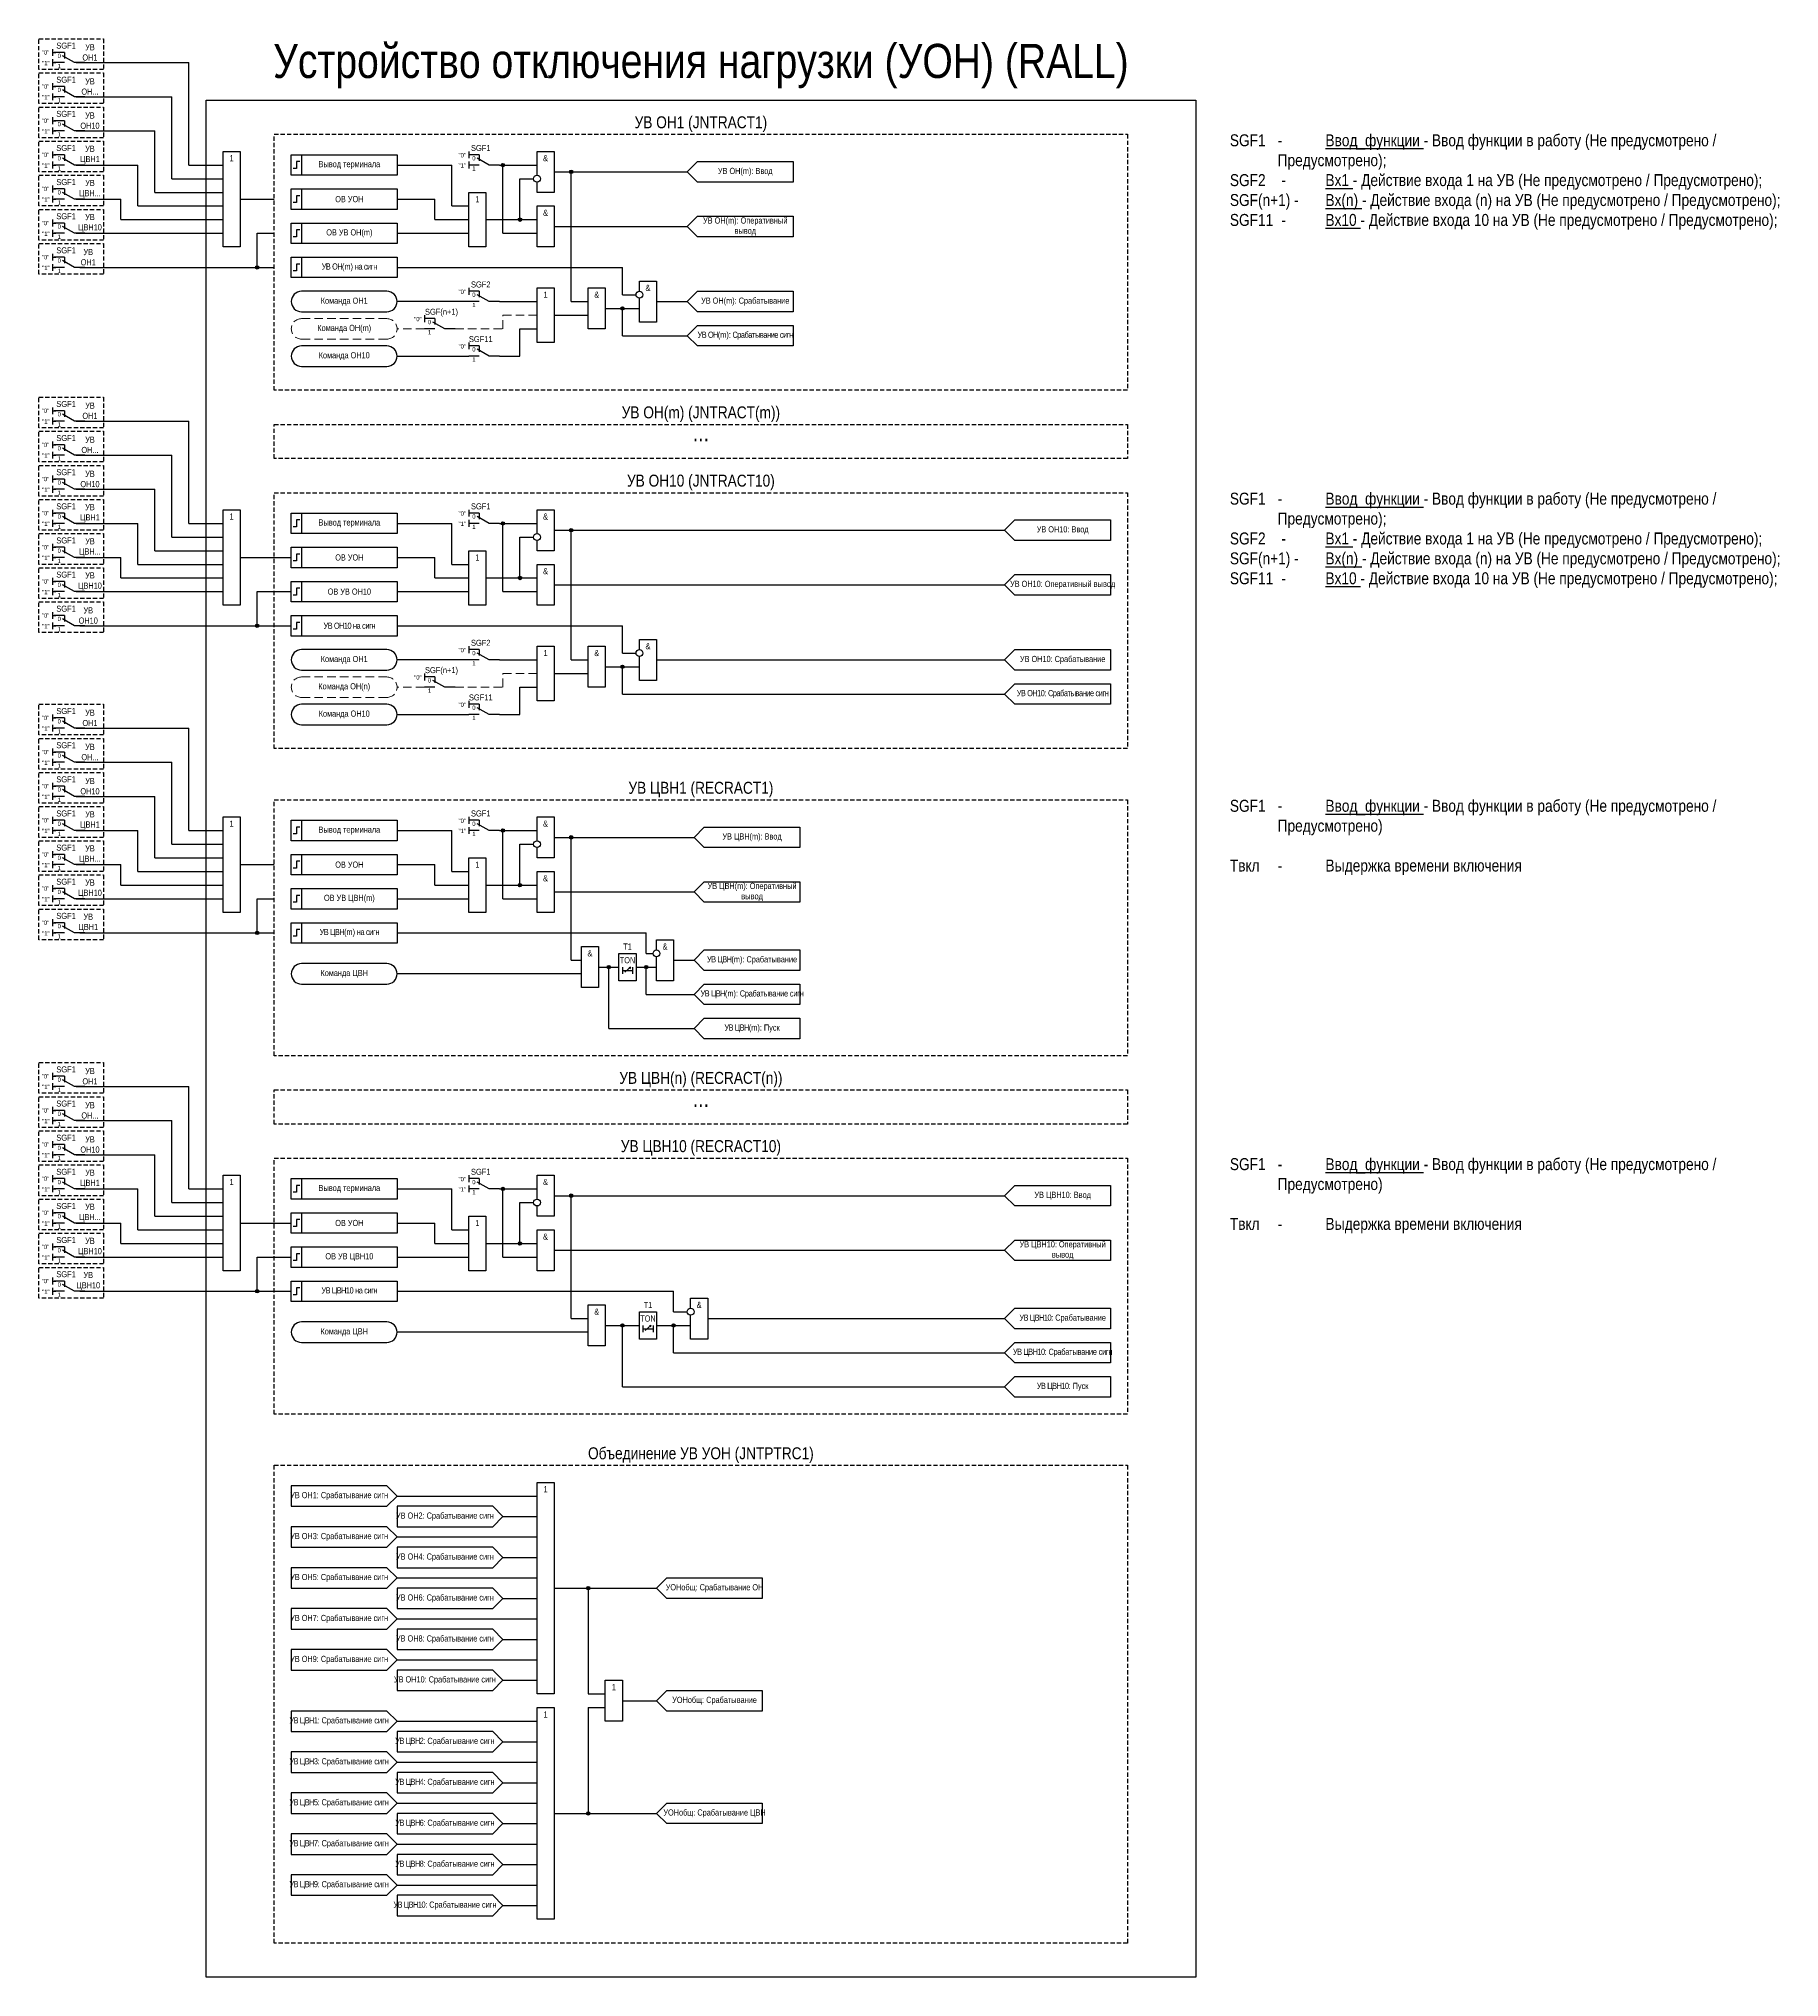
# Model space of a CAD drawing. Header units: millimetres. Extents: x -49 to 461, y 0 to 568.
import ezdxf
from ezdxf.enums import TextEntityAlignment as Align

# ---------------------------------------------------------------- set-up
doc = ezdxf.new("R2010")
doc.units = ezdxf.units.MM
doc.linetypes.add('штриховая2', pattern=[0.375, 0.25, -0.125])
doc.layers.add('Основная', color=7, linetype='Continuous')
doc.layers.add('Штриховая', color=7, linetype='штриховая2', lineweight=20)
doc.styles.add('2.5_Gost_RD', font='ARIALN.TTF', dxfattribs={"height": 2.5})
doc.styles.add('3.5_Gost_RD', font='ARIALN.TTF', dxfattribs={"height": 3.5})
doc.styles.add('Вывод', font='ARIALN.TTF', dxfattribs={"height": 2.5})
doc.styles.add('Компонент', font='ARIALN.TTF', dxfattribs={"height": 3.5})

# ---------------------------------------------------------------- blocks, each defined once
blk = doc.blocks.new('*U28')
at = {"layer": 'Основная', "color": 0}
blk.add_line((0, 0), (7, 4), dxfattribs=at)
at = {"layer": 'Основная', "ltscale": 0.35}
blk.add_line((6, 6), (6, 2.5), dxfattribs=at)
blk = doc.blocks.new('*U38')
at = {"layer": 'Основная', "color": 0}
for p, q in [((-3, 6), (-9, 6)), ((-3, 0), (-9, 0)), ((9, 0), (3, 0))]:
    blk.add_line(p, q, dxfattribs=at)
at = {"layer": 'Основная', "ltscale": 0.25, "xscale": -1}
blk.add_blockref('*U28', (3, 0), dxfattribs=at)
at = {"layer": 'Основная'}
for tag, height, style, p in [('ОУ', 3.5, 'Компонент', (-2, 10)), ('В1', 2.5, 'Вывод', (-13, 6)), ('В2', 2.5, 'Вывод', (-6, 4)), ('В3', 2.5, 'Вывод', (-6, -2))]:
    blk.add_attdef(tag, text='', height=height, dxfattribs=dict(at, style=style)).set_placement(p, align=Align.MIDDLE_CENTER)
blk = doc.blocks.new('Точка')
at = {"ltscale": 100}
h = blk.add_hatch(color=256, dxfattribs=at)
h.dxf.hatch_style = 1
edge = h.paths.add_edge_path()
edge.add_arc((0, 0), 0.5, 0, 360)
blk.add_circle((0, 0), 0.5, dxfattribs=at)
blk = doc.blocks.new('*U39')
at = {"layer": 'Основная', "color": 0}
for p, q in [((-3, 6), (-9, 6)), ((-3, 0), (-9, 0)), ((9, 0), (3, 0))]:
    blk.add_line(p, q, dxfattribs=at)
at = {"layer": 'Основная', "ltscale": 0.25, "xscale": -1}
blk.add_blockref('*U28', (3, 0), dxfattribs=at)
at = {"layer": 'Основная'}
for tag, height, style, p in [('ОУ', 3.5, 'Компонент', (1, 10)), ('В1', 2.5, 'Вывод', (-13, 6)), ('В2', 2.5, 'Вывод', (-6, 4)), ('В3', 2.5, 'Вывод', (-6, -2))]:
    blk.add_attdef(tag, text='', height=height, dxfattribs=dict(at, style=style)).set_placement(p, align=Align.MIDDLE_CENTER)
blk = doc.blocks.new('*U29')
at = {"layer": 'Основная', "color": 0}
for p, q in [((-3, 6), (-9, 6)), ((-3, 0), (-9, 0)), ((9, 0), (3, 0))]:
    blk.add_line(p, q, dxfattribs=at)
at = {"layer": 'Основная', "ltscale": 0.25, "xscale": -1}
blk.add_blockref('*U28', (3, 0), dxfattribs=at)
at = {"layer": 'Основная'}
for tag, height, style, p in [('ОУ', 3.5, 'Компонент', (-2, 10)), ('В1', 2.5, 'Вывод', (-14, 6)), ('В2', 2.5, 'Вывод', (-6, 4)), ('В3', 2.5, 'Вывод', (-6, -2))]:
    blk.add_attdef(tag, text='', height=height, dxfattribs=dict(at, style=style)).set_placement(p, align=Align.MIDDLE_CENTER)

msp = doc.modelspace()

# ---------------------------------------------------------------- linework, layer by layer
at = {"color": 6, "ltscale": 100}
for p, q in [((-45, 565), (-45, 563)), ((-45, 564), (-44, 564)), ((-45, 562), (-45, 560)), ((-45, 561), (-44, 561)), ((-5, 531), (-5, 561)), ((-45, 555), (-45, 553)), ((-45, 554), (-44, 554)), ((-45, 552), (-45, 550)), ((-45, 551), (-44, 551)), ((-10, 527), (-10, 551)), ((-45, 545), (-45, 543)), ((-45, 544), (-44, 544)), ((-45, 542), (-45, 540)), ((-45, 541), (-44, 541)), ((-15, 523), (-15, 541)), ((-45, 535), (-45, 533)), ((-45, 534), (-44, 534)), ((-45, 532), (-45, 530)), ((-45, 531), (-44, 531)), ((-20, 519), (-20, 531)), ((-45, 525), (-45, 523)), ((-45, 524), (-44, 524)), ((-45, 522), (-45, 520)), ((-45, 521), (-44, 521)), ((-25, 515), (-25, 521)), ((-45, 515), (-45, 513)), ((-45, 514), (-44, 514)), ((-45, 512), (-45, 510)), ((-45, 511), (-44, 511)), ((15, 511), (15, 511)), ((15, 501), (15, 511)), ((-45, 505), (-45, 503)), ((-45, 504), (-44, 504)), ((-45, 502), (-45, 500)), ((-45, 501), (-44, 501)), ((-45, 460), (-45, 458)), ((-45, 459), (-44, 459)), ((-45, 457), (-45, 455)), ((-45, 456), (-44, 456)), ((-5, 426), (-5, 456)), ((-45, 450), (-45, 448)), ((-45, 449), (-44, 449)), ((-45, 447), (-45, 445)), ((-45, 446), (-44, 446)), ((-10, 422), (-10, 446)), ((-45, 440), (-45, 438)), ((-45, 439), (-44, 439)), ((-45, 437), (-45, 435)), ((-45, 436), (-44, 436)), ((-15, 418), (-15, 436)), ((-45, 430), (-45, 428)), ((-45, 429), (-44, 429)), ((-45, 427), (-45, 425)), ((-45, 426), (-44, 426)), ((-20, 414), (-20, 426)), ((-45, 420), (-45, 418)), ((-45, 419), (-44, 419)), ((-45, 417), (-45, 415)), ((-45, 416), (-44, 416)), ((-25, 410), (-25, 416)), ((-45, 410), (-45, 408)), ((-45, 409), (-44, 409)), ((-45, 407), (-45, 405)), ((-45, 406), (-44, 406)), ((15, 406), (15, 406)), ((15, 396), (15, 406)), ((-45, 400), (-45, 398)), ((-45, 399), (-44, 399)), ((-45, 397), (-45, 395)), ((-45, 396), (-44, 396)), ((-45, 370), (-45, 368)), ((-45, 369), (-44, 369)), ((-45, 367), (-45, 365)), ((-45, 366), (-44, 366)), ((-5, 336), (-5, 366)), ((-45, 360), (-45, 358)), ((-45, 359), (-44, 359)), ((-45, 357), (-45, 355)), ((-45, 356), (-44, 356)), ((-10, 332), (-10, 356)), ((-45, 350), (-45, 348)), ((-45, 349), (-44, 349)), ((-45, 347), (-45, 345)), ((-45, 346), (-44, 346)), ((-15, 328), (-15, 346)), ((-45, 340), (-45, 338)), ((-45, 339), (-44, 339)), ((-45, 337), (-45, 335)), ((-45, 336), (-44, 336)), ((-20, 324), (-20, 336)), ((-45, 330), (-45, 328)), ((-45, 329), (-44, 329)), ((-45, 327), (-45, 325)), ((-45, 326), (-44, 326)), ((-25, 320), (-25, 326)), ((-45, 320), (-45, 318)), ((-45, 319), (-44, 319)), ((-45, 317), (-45, 315)), ((-45, 316), (-44, 316)), ((15, 316), (15, 316)), ((15, 306), (15, 316)), ((-45, 310), (-45, 308)), ((-45, 309), (-44, 309)), ((-45, 307), (-45, 305)), ((-45, 306), (-44, 306)), ((-45, 265), (-45, 263)), ((-45, 264), (-44, 264)), ((-45, 262), (-45, 260)), ((-45, 261), (-44, 261)), ((-5, 231), (-5, 261)), ((-45, 255), (-45, 253)), ((-45, 254), (-44, 254)), ((-45, 252), (-45, 250)), ((-45, 251), (-44, 251)), ((-10, 227), (-10, 251)), ((-45, 245), (-45, 243)), ((-45, 244), (-44, 244)), ((-45, 242), (-45, 240)), ((-45, 241), (-44, 241)), ((-15, 223), (-15, 241)), ((-45, 235), (-45, 233)), ((-45, 234), (-44, 234)), ((-45, 232), (-45, 230)), ((-45, 231), (-44, 231)), ((-20, 219), (-20, 231)), ((-45, 225), (-45, 223)), ((-45, 224), (-44, 224)), ((-45, 222), (-45, 220)), ((-45, 221), (-44, 221)), ((-25, 215), (-25, 221)), ((-45, 215), (-45, 213)), ((-45, 214), (-44, 214)), ((-45, 212), (-45, 210)), ((-45, 211), (-44, 211)), ((15, 211), (15, 211)), ((15, 201), (15, 211)), ((-45, 205), (-45, 203)), ((-45, 204), (-44, 204)), ((-45, 202), (-45, 200)), ((-45, 201), (-44, 201))]:
    msp.add_line(p, q, dxfattribs=at)
at = {"ltscale": 100}
for p, q in [((77, 491), (56, 491)), ((92, 475), (92, 483)), ((86, 475), (92, 475)), ((77, 386), (56, 386)), ((92, 370), (92, 378)), ((86, 370), (92, 370)), ((122.7, 294.46), (124.37, 295.95)), ((124.37, 295.95), (123.85, 295.73)), ((124.37, 295.95), (124.11, 295.48)), ((110, 294), (56, 294)), ((112, 189), (56, 189)), ((128.7, 189.46), (130.37, 190.95)), ((130.37, 190.95), (129.85, 190.73)), ((130.37, 190.95), (130.11, 190.48)), ((112, 114), (112, 83)), ((112, 83), (117, 83)), ((112, 79), (112, 48)), ((112, 79), (117, 79))]:
    msp.add_line(p, q, dxfattribs=at)
at = {"color": 6, "linetype": 'штриховая2', "ltscale": 5}
for points in [[(-49, 568), (-30, 568), (-30, 559), (-49, 559)], [(-49, 558), (-30, 558), (-30, 549), (-49, 549)], [(-49, 548), (-30, 548), (-30, 539), (-49, 539)], [(-49, 538), (-30, 538), (-30, 529), (-49, 529)], [(-49, 528), (-30, 528), (-30, 519), (-49, 519)], [(-49, 518), (-30, 518), (-30, 509), (-49, 509)], [(-49, 508), (-30, 508), (-30, 499), (-49, 499)], [(-49, 463), (-30, 463), (-30, 454), (-49, 454)], [(-49, 453), (-30, 453), (-30, 444), (-49, 444)], [(-49, 443), (-30, 443), (-30, 434), (-49, 434)], [(-49, 433), (-30, 433), (-30, 424), (-49, 424)], [(-49, 423), (-30, 423), (-30, 414), (-49, 414)], [(-49, 413), (-30, 413), (-30, 404), (-49, 404)], [(-49, 403), (-30, 403), (-30, 394), (-49, 394)], [(-49, 373), (-30, 373), (-30, 364), (-49, 364)], [(-49, 363), (-30, 363), (-30, 354), (-49, 354)], [(-49, 353), (-30, 353), (-30, 344), (-49, 344)], [(-49, 343), (-30, 343), (-30, 334), (-49, 334)], [(-49, 333), (-30, 333), (-30, 324), (-49, 324)], [(-49, 323), (-30, 323), (-30, 314), (-49, 314)], [(-49, 313), (-30, 313), (-30, 304), (-49, 304)], [(-49, 268), (-30, 268), (-30, 259), (-49, 259)], [(-49, 258), (-30, 258), (-30, 249), (-49, 249)], [(-49, 248), (-30, 248), (-30, 239), (-49, 239)], [(-49, 238), (-30, 238), (-30, 229), (-49, 229)], [(-49, 228), (-30, 228), (-30, 219), (-49, 219)], [(-49, 218), (-30, 218), (-30, 209), (-49, 209)], [(-49, 208), (-30, 208), (-30, 199), (-49, 199)]]:
    msp.add_lwpolyline(points, close=True, dxfattribs=at)
at = {"color": 6, "ltscale": 100}
for points in [[(-38, 561), (-5, 561), (-5, 561), (-5, 561)], [(-38, 551), (-10, 551), (-10, 551), (-10, 551)], [(-38, 541), (-15, 541)], [(-35, 541), (-15, 541)], [(-38, 531), (-20, 531), (-20, 531), (-20, 531)], [(-5, 531), (5, 531)], [(-5, 531), (-5, 531), (-5, 531), (5, 531)], [(-15, 523), (5, 523)], [(-15, 523), (-15, 523), (-15, 523), (5, 523)], [(-10, 527), (-5, 527), (-5, 527), (5, 527)], [(-38, 521), (-25, 521), (-25, 521), (-25, 521)], [(-20, 519), (5, 519)], [(-20, 519), (-20, 519), (-20, 519), (5, 519)], [(10, 521), (15, 521)], [(15, 521), (20, 521)], [(-25, 515), (5, 515)], [(-25, 515), (-25, 515), (-25, 515), (5, 515)], [(-38, 511), (5, 511)], [(-35, 511), (5, 511)], [(15, 511), (20, 511)], [(15, 511), (15, 511), (15, 511), (20, 511)], [(-37, 501), (20, 501)], [(-38, 456), (-5, 456), (-5, 456), (-5, 456)], [(-38, 446), (-10, 446), (-10, 446), (-10, 446)], [(-38, 436), (-15, 436)], [(-35, 436), (-15, 436)], [(-38, 426), (-20, 426), (-20, 426), (-20, 426)], [(-5, 426), (5, 426)], [(-5, 426), (-5, 426), (-5, 426), (5, 426)], [(-10, 422), (-5, 422), (-5, 422), (5, 422)], [(-38, 416), (-25, 416), (-25, 416), (-25, 416)], [(-15, 418), (5, 418)], [(-15, 418), (-15, 418), (-15, 418), (5, 418)], [(10, 416), (15, 416)], [(15, 416), (25, 416)], [(-25, 410), (5, 410)], [(-25, 410), (-25, 410), (-25, 410), (5, 410)], [(-20, 414), (5, 414)], [(-20, 414), (-20, 414), (-20, 414), (5, 414)], [(-38, 406), (5, 406)], [(-35, 406), (5, 406)], [(15, 406), (25, 406)], [(15, 406), (15, 406), (15, 406), (25, 406)], [(-37, 396), (25, 396)], [(-38, 366), (-5, 366), (-5, 366), (-5, 366)], [(-38, 356), (-10, 356), (-10, 356), (-10, 356)], [(-38, 346), (-15, 346)], [(-35, 346), (-15, 346)], [(-38, 336), (-20, 336), (-20, 336), (-20, 336)], [(-5, 336), (5, 336)], [(-5, 336), (-5, 336), (-5, 336), (5, 336)], [(-10, 332), (-5, 332), (-5, 332), (5, 332)], [(-38, 326), (-25, 326), (-25, 326), (-25, 326)], [(-20, 324), (5, 324)], [(-20, 324), (-20, 324), (-20, 324), (5, 324)], [(-15, 328), (5, 328)], [(-15, 328), (-15, 328), (-15, 328), (5, 328)], [(10, 326), (15, 326)], [(15, 326), (20, 326)], [(-25, 320), (5, 320)], [(-25, 320), (-25, 320), (-25, 320), (5, 320)], [(-38, 316), (5, 316)], [(-35, 316), (5, 316)], [(15, 316), (20, 316)], [(15, 316), (15, 316), (15, 316), (20, 316)], [(-37, 306), (20, 306)], [(-38, 261), (-5, 261), (-5, 261), (-5, 261)], [(-38, 251), (-10, 251), (-10, 251), (-10, 251)], [(-38, 241), (-15, 241)], [(-35, 241), (-15, 241)], [(-38, 231), (-20, 231), (-20, 231), (-20, 231)], [(-5, 231), (5, 231)], [(-5, 231), (-5, 231), (-5, 231), (5, 231)], [(-15, 223), (5, 223)], [(-15, 223), (-15, 223), (-15, 223), (5, 223)], [(-10, 227), (-5, 227), (-5, 227), (5, 227)], [(-38, 221), (-25, 221), (-25, 221), (-25, 221)], [(-20, 219), (5, 219)], [(-20, 219), (-20, 219), (-20, 219), (5, 219)], [(10, 221), (15, 221)], [(15, 221), (25, 221)], [(-38, 211), (5, 211)], [(-35, 211), (5, 211)], [(-25, 215), (5, 215)], [(-25, 215), (-25, 215), (-25, 215), (5, 215)], [(15, 211), (25, 211)], [(15, 211), (15, 211), (15, 211), (25, 211)], [(-37, 201), (25, 201)]]:
    msp.add_lwpolyline(points, dxfattribs=at)
at = {"color": 3, "ltscale": 100}
msp.add_lwpolyline([(0, 550), (290, 550), (290, 0), (0, 0)], close=True, dxfattribs=at)
at = {"linetype": 'штриховая2', "ltscale": 5}
for points in [[(20, 540), (270, 540), (270, 465), (20, 465)], [(20, 455), (270, 455), (270, 445), (20, 445)], [(20, 435), (270, 435), (270, 360), (20, 360)], [(20, 345), (270, 345), (270, 270), (20, 270)], [(20, 260), (270, 260), (270, 250), (20, 250)], [(20, 240), (270, 240), (270, 165), (20, 165)]]:
    msp.add_lwpolyline(points, close=True, dxfattribs=at)
at = {"color": 6, "ltscale": 100}
for points in [[(5, 535), (10, 535), (10, 507), (5, 507)], [(5, 430), (10, 430), (10, 402), (5, 402)], [(5, 340), (10, 340), (10, 312), (5, 312)], [(5, 235), (10, 235), (10, 207), (5, 207)]]:
    msp.add_lwpolyline(points, close=True, dxfattribs=at)
at = {"ltscale": 100}
for points in [[(28, 488), (53, 488, 1), (53, 494), (28, 494, 1)], [(28, 472), (53, 472, 1), (53, 478), (28, 478, 1)], [(28, 383), (53, 383, 1), (53, 389), (28, 389, 1)], [(28, 367), (53, 367, 1), (53, 373), (28, 373, 1)]]:
    msp.add_lwpolyline(points, format="xyb", close=True, dxfattribs=at)
for points in [[(121, 300), (126, 300), (126, 292), (121, 292)], [(127, 195), (132, 195), (132, 187), (127, 187)]]:
    msp.add_lwpolyline(points, close=True, dxfattribs=at)
for points in [[(122, 296), (122, 294)], [(125, 296), (125, 294)], [(122, 295), (125, 295)], [(128, 191), (128, 189)], [(128, 190), (131, 190)], [(131, 191), (131, 189)]]:
    msp.add_lwpolyline(points, dxfattribs=at)
at = {"layer": 'Основная', "ltscale": 100}
for p, q in [((77, 535), (77, 533)), ((72, 519), (72, 531)), ((77, 532), (77, 530)), ((87, 511), (87, 531)), ((107, 491), (107, 529)), ((67, 515), (67, 521)), ((122, 493), (122, 501)), ((77, 495), (77, 493)), ((86, 491), (97, 491)), ((122, 481), (122, 489)), ((64, 487), (64, 485)), ((77, 479), (77, 477)), ((56, 475), (77, 475)), ((72, 414), (72, 426)), ((77, 430), (77, 428)), ((77, 427), (77, 425)), ((87, 406), (87, 426)), ((107, 386), (107, 424)), ((67, 410), (67, 416)), ((122, 388), (122, 396)), ((77, 390), (77, 388)), ((64, 382), (64, 380)), ((86, 386), (97, 386)), ((122, 376), (122, 384)), ((56, 370), (77, 370)), ((77, 374), (77, 372)), ((72, 324), (72, 336)), ((77, 340), (77, 338)), ((77, 337), (77, 335)), ((87, 316), (87, 336)), ((107, 298), (107, 334)), ((67, 320), (67, 326)), ((129, 300), (129, 306)), ((118, 278), (118, 296)), ((129, 288), (129, 296)), ((77, 235), (77, 233)), ((72, 219), (72, 231)), ((77, 232), (77, 230)), ((87, 211), (87, 231)), ((107, 193), (107, 229)), ((67, 215), (67, 221)), ((137, 195), (137, 201)), ((122, 173), (122, 191)), ((137, 183), (137, 191))]:
    msp.add_line(p, q, dxfattribs=at)
for points in [[(25, 534), (28, 534), (28, 528), (25, 528)], [(25, 534), (56, 534), (56, 528), (25, 528)], [(25, 524), (28, 524), (28, 518), (25, 518)], [(77, 523), (82, 523), (82, 507), (77, 507)], [(97, 519), (102, 519), (102, 507), (97, 507)], [(25, 514), (28, 514), (28, 508), (25, 508)], [(25, 504), (28, 504), (28, 498), (25, 498)], [(97, 495), (102, 495), (102, 479), (97, 479)], [(25, 429), (28, 429), (28, 423), (25, 423)], [(25, 419), (28, 419), (28, 413), (25, 413)], [(77, 418), (82, 418), (82, 402), (77, 402)], [(25, 409), (28, 409), (28, 403), (25, 403)], [(97, 414), (102, 414), (102, 402), (97, 402)], [(25, 399), (28, 399), (28, 393), (25, 393)], [(97, 390), (102, 390), (102, 374), (97, 374)], [(25, 339), (28, 339), (28, 333), (25, 333)], [(25, 329), (28, 329), (28, 323), (25, 323)], [(77, 328), (82, 328), (82, 312), (77, 312)], [(97, 324), (102, 324), (102, 312), (97, 312)], [(25, 319), (28, 319), (28, 313), (25, 313)], [(25, 309), (28, 309), (28, 303), (25, 303)], [(25, 234), (28, 234), (28, 228), (25, 228)], [(25, 224), (28, 224), (28, 218), (25, 218)], [(77, 223), (82, 223), (82, 207), (77, 207)], [(97, 219), (102, 219), (102, 207), (97, 207)], [(25, 214), (28, 214), (28, 208), (25, 208)], [(25, 204), (28, 204), (28, 198), (25, 198)]]:
    msp.add_lwpolyline(points, close=True, dxfattribs=at)
for points in [[(97, 528), (97, 535), (102, 535), (102, 523), (97, 523), (97, 526)], [(56, 531), (72, 531)], [(86, 531), (97, 531)], [(102, 529), (141, 529)], [(82, 515), (92, 515), (92, 527), (96, 527)], [(56, 521), (67, 521)], [(72, 519), (77, 519)], [(67, 515), (77, 515)], [(82, 515), (97, 515)], [(82, 515), (87, 515)], [(82, 515), (87, 515), (87, 515), (87, 515)], [(102, 513), (102, 513), (102, 513), (141, 513)], [(56, 511), (77, 511)], [(87, 511), (97, 511)], [(56, 501), (122, 501)], [(112, 484), (112, 495), (117, 495), (117, 483), (112, 483), (112, 484)], [(127, 494), (127, 497), (132, 497), (132, 485), (127, 485), (127, 492)], [(86, 491), (97, 491)], [(107, 491), (112, 491)], [(117, 489), (127, 489)], [(122, 493), (126, 493)], [(132, 491), (141, 491)], [(92, 483), (97, 483)], [(102, 487), (102, 487), (102, 487), (107, 487)], [(107, 487), (112, 487)], [(122, 481), (141, 481)], [(56, 475), (77, 475)], [(56, 426), (72, 426)], [(86, 426), (97, 426)], [(97, 423), (97, 430), (102, 430), (102, 418), (97, 418), (97, 421)], [(82, 410), (92, 410), (92, 422), (96, 422)], [(102, 424), (234, 424)], [(56, 416), (67, 416)], [(67, 410), (77, 410)], [(72, 414), (77, 414)], [(82, 410), (97, 410)], [(82, 410), (87, 410)], [(82, 410), (87, 410), (87, 410), (87, 410)], [(56, 406), (77, 406)], [(87, 406), (97, 406)], [(102, 408), (102, 408), (102, 408), (234, 408)], [(56, 396), (122, 396)], [(127, 389), (127, 392), (132, 392), (132, 380), (127, 380), (127, 387)], [(112, 379), (112, 390), (117, 390), (117, 378), (112, 378), (112, 379)], [(122, 388), (126, 388)], [(86, 386), (97, 386)], [(102, 382), (102, 382), (102, 382), (107, 382)], [(107, 386), (112, 386)], [(107, 382), (112, 382)], [(117, 384), (127, 384)], [(132, 386), (234, 386)], [(92, 378), (97, 378)], [(122, 376), (234, 376)], [(56, 370), (77, 370)], [(56, 336), (72, 336)], [(86, 336), (97, 336)], [(97, 333), (97, 340), (102, 340), (102, 328), (97, 328), (97, 331)], [(82, 320), (92, 320), (92, 332), (96, 332)], [(102, 334), (143, 334)], [(56, 326), (67, 326)], [(72, 324), (77, 324)], [(67, 320), (77, 320)], [(82, 320), (97, 320)], [(82, 320), (87, 320)], [(82, 320), (87, 320), (87, 320), (87, 320)], [(56, 316), (77, 316)], [(87, 316), (97, 316)], [(102, 318), (102, 318), (102, 318), (143, 318)], [(56, 306), (129, 306)], [(110, 291), (110, 302), (115, 302), (115, 290), (110, 290), (110, 291)], [(132, 301), (132, 304), (137, 304), (137, 292), (132, 292), (132, 299)], [(107, 298), (110, 298)], [(115, 296), (121, 296)], [(115, 296), (121, 296), (121, 296), (121, 296)], [(126, 296), (132, 296)], [(129, 300), (131, 300)], [(137, 298), (143, 298)], [(129, 288), (143, 288)], [(118, 278), (143, 278)], [(97, 228), (97, 235), (102, 235), (102, 223), (97, 223), (97, 226)], [(56, 231), (72, 231)], [(86, 231), (97, 231)], [(102, 229), (234, 229)], [(82, 215), (92, 215), (92, 227), (96, 227)], [(56, 221), (67, 221)], [(72, 219), (77, 219)], [(56, 211), (77, 211)], [(67, 215), (77, 215)], [(82, 215), (97, 215)], [(82, 215), (87, 215)], [(82, 215), (87, 215), (87, 215), (87, 215)], [(87, 211), (97, 211)], [(102, 213), (102, 213), (102, 213), (234, 213)], [(56, 201), (137, 201)], [(142, 196), (142, 199), (147, 199), (147, 187), (142, 187), (142, 194)], [(112, 186), (112, 197), (117, 197), (117, 185), (112, 185), (112, 186)], [(137, 195), (141, 195)], [(107, 193), (112, 193)], [(117, 191), (127, 191)], [(117, 191), (127, 191), (127, 191), (127, 191)], [(132, 191), (142, 191)], [(147, 193), (234, 193)], [(137, 183), (234, 183)], [(122, 173), (234, 173)], [(97, 136), (97, 145), (102, 145), (102, 83), (97, 83), (97, 136)], [(87, 135), (97, 135)], [(87, 123), (97, 123)], [(102, 114), (132, 114)], [(87, 111), (97, 111)], [(87, 99), (97, 99)], [(87, 87), (97, 87)], [(117, 78), (117, 87), (122, 87), (122, 75), (117, 75), (117, 78)], [(122, 81), (132, 81)], [(97, 70), (97, 79), (102, 79), (102, 17), (97, 17), (97, 70)], [(87, 69), (97, 69)], [(87, 57), (97, 57)], [(102, 48), (132, 48)], [(87, 45), (97, 45)], [(87, 33), (97, 33)], [(87, 21), (97, 21)]]:
    msp.add_lwpolyline(points, dxfattribs=at)
at = {"layer": 'Основная', "lineweight": 30, "ltscale": 100}
for points in [[(27.5, 532), (26.5, 532), (26.5, 530), (25.5, 530)], [(27.5, 522), (26.5, 522), (26.5, 520), (25.5, 520)], [(27.5, 512), (26.5, 512), (26.5, 510), (25.5, 510)], [(27.5, 502), (26.5, 502), (26.5, 500), (25.5, 500)], [(27.5, 427), (26.5, 427), (26.5, 425), (25.5, 425)], [(27.5, 417), (26.5, 417), (26.5, 415), (25.5, 415)], [(27.5, 407), (26.5, 407), (26.5, 405), (25.5, 405)], [(27.5, 397), (26.5, 397), (26.5, 395), (25.5, 395)], [(27.5, 337), (26.5, 337), (26.5, 335), (25.5, 335)], [(27.5, 327), (26.5, 327), (26.5, 325), (25.5, 325)], [(27.5, 317), (26.5, 317), (26.5, 315), (25.5, 315)], [(27.5, 307), (26.5, 307), (26.5, 305), (25.5, 305)], [(27.5, 232), (26.5, 232), (26.5, 230), (25.5, 230)], [(27.5, 222), (26.5, 222), (26.5, 220), (25.5, 220)], [(27.5, 212), (26.5, 212), (26.5, 210), (25.5, 210)], [(27.5, 202), (26.5, 202), (26.5, 200), (25.5, 200)]]:
    msp.add_lwpolyline(points, dxfattribs=at)
at = {"layer": 'Основная', "color": 0, "ltscale": 100}
for points in [[(172, 532), (172, 526), (144, 526), (141, 529), (144, 532)], [(25, 524), (56, 524), (56, 518), (25, 518)], [(25, 514), (56, 514), (56, 508), (25, 508)], [(172, 516), (172, 510), (144, 510), (141, 513), (144, 516)], [(25, 504), (56, 504), (56, 498), (25, 498)], [(172, 494), (172, 488), (144, 488), (141, 491), (144, 494)], [(172, 484), (172, 478), (144, 478), (141, 481), (144, 484)], [(25, 429), (56, 429), (56, 423), (25, 423)], [(265, 427), (265, 421), (237, 421), (234, 424), (237, 427)], [(25, 419), (56, 419), (56, 413), (25, 413)], [(25, 409), (56, 409), (56, 403), (25, 403)], [(265, 411), (265, 405), (237, 405), (234, 408), (237, 411)], [(25, 399), (56, 399), (56, 393), (25, 393)], [(265, 389), (265, 383), (237, 383), (234, 386), (237, 389)], [(265, 379), (265, 373), (237, 373), (234, 376), (237, 379)], [(25, 339), (56, 339), (56, 333), (25, 333)], [(174, 337), (174, 331), (146, 331), (143, 334), (146, 337)], [(25, 329), (56, 329), (56, 323), (25, 323)], [(25, 319), (56, 319), (56, 313), (25, 313)], [(174, 321), (174, 315), (146, 315), (143, 318), (146, 321)], [(25, 309), (56, 309), (56, 303), (25, 303)], [(174, 301), (174, 295), (146, 295), (143, 298), (146, 301)], [(174, 291), (174, 285), (146, 285), (143, 288), (146, 291)], [(174, 281), (174, 275), (146, 275), (143, 278), (146, 281)], [(25, 234), (56, 234), (56, 228), (25, 228)], [(265, 232), (265, 226), (237, 226), (234, 229), (237, 232)], [(25, 224), (56, 224), (56, 218), (25, 218)], [(265, 216), (265, 210), (237, 210), (234, 213), (237, 216)], [(25, 214), (56, 214), (56, 208), (25, 208)], [(25, 204), (56, 204), (56, 198), (25, 198)], [(265, 196), (265, 190), (237, 190), (234, 193), (237, 196)], [(265, 186), (265, 180), (237, 180), (234, 183), (237, 186)], [(265, 176), (265, 170), (237, 170), (234, 173), (237, 176)], [(163, 117), (163, 111), (135, 111), (132, 114), (135, 117)], [(163, 84), (163, 78), (135, 78), (132, 81), (135, 84)], [(163, 51), (163, 45), (135, 45), (132, 48), (135, 51)]]:
    msp.add_lwpolyline(points, close=True, dxfattribs=at)
for points in [[(28, 291), (53, 291, 1), (53, 297), (28, 297, 1)], [(28, 186), (53, 186, 1), (53, 192), (28, 192, 1)]]:
    msp.add_lwpolyline(points, format="xyb", close=True, dxfattribs=at)
at = {"layer": 'Основная', "linetype": 'штриховая2', "ltscale": 5}
msp.add_lwpolyline([(20, 150), (270, 150), (270, 10), (20, 10)], close=True, dxfattribs=at)
at = {"layer": 'Основная', "color": 0, "ltscale": 100}
for points in [[(56, 141), (53, 144), (25, 144), (25, 138), (53, 138), (56, 141)], [(56, 141), (97, 141)], [(87, 135), (84, 138), (56, 138), (56, 132), (84, 132), (87, 135)], [(56, 129), (53, 132), (25, 132), (25, 126), (53, 126), (56, 129)], [(56, 129), (97, 129)], [(87, 123), (84, 126), (56, 126), (56, 120), (84, 120), (87, 123)], [(56, 117), (53, 120), (25, 120), (25, 114), (53, 114), (56, 117)], [(56, 117), (97, 117)], [(87, 111), (84, 114), (56, 114), (56, 108), (84, 108), (87, 111)], [(56, 105), (53, 108), (25, 108), (25, 102), (53, 102), (56, 105)], [(56, 105), (97, 105)], [(87, 99), (84, 102), (56, 102), (56, 96), (84, 96), (87, 99)], [(56, 93), (53, 96), (25, 96), (25, 90), (53, 90), (56, 93)], [(56, 93), (97, 93)], [(87, 87), (84, 90), (56, 90), (56, 84), (84, 84), (87, 87)], [(56, 75), (53, 78), (25, 78), (25, 72), (53, 72), (56, 75)], [(56, 75), (97, 75)], [(87, 69), (84, 72), (56, 72), (56, 66), (84, 66), (87, 69)], [(56, 63), (53, 66), (25, 66), (25, 60), (53, 60), (56, 63)], [(56, 63), (97, 63)], [(87, 57), (84, 60), (56, 60), (56, 54), (84, 54), (87, 57)], [(56, 51), (53, 54), (25, 54), (25, 48), (53, 48), (56, 51)], [(56, 51), (97, 51)], [(87, 45), (84, 48), (56, 48), (56, 42), (84, 42), (87, 45)], [(56, 39), (53, 42), (25, 42), (25, 36), (53, 36), (56, 39)], [(56, 39), (97, 39)], [(87, 33), (84, 36), (56, 36), (56, 30), (84, 30), (87, 33)], [(56, 27), (53, 30), (25, 30), (25, 24), (53, 24), (56, 27)], [(56, 27), (97, 27)], [(87, 21), (84, 24), (56, 24), (56, 18), (84, 18), (87, 21)]]:
    msp.add_lwpolyline(points, dxfattribs=at)
at = {"layer": 'Основная'}
for centre in [(97, 527), (127, 493), (97, 422), (127, 388), (97, 332), (132, 300), (97, 227), (142, 195)]:
    msp.add_circle(centre, 1, dxfattribs=at)
at = {"layer": 'Штриховая', "ltscale": 10}
for p, q in [((64, 483), (56, 483)), ((73, 483), (87, 483)), ((87, 483), (87, 487)), ((87, 378), (87, 382)), ((64, 378), (56, 378)), ((73, 378), (87, 378))]:
    msp.add_line(p, q, dxfattribs=at)
for points in [[(28, 480), (53, 480, 1), (53, 486), (28, 486, 1)], [(28, 375), (53, 375, 1), (53, 381), (28, 381, 1)]]:
    msp.add_lwpolyline(points, format="xyb", close=True, dxfattribs=at)
for points in [[(87, 487), (97, 487)], [(87, 382), (97, 382)]]:
    msp.add_lwpolyline(points, dxfattribs=at)

# ---------------------------------------------------------------- block references
at = {"layer": 'Основная', "color": 6, "ltscale": 0.25, "xscale": 0.5, "yscale": 0.5, "zscale": 0.5}
for p in [(-40, 561), (-40, 551), (-40, 541), (-40, 531), (-40, 521), (-40, 511), (-40, 501), (-40, 456), (-40, 446), (-40, 436), (-40, 426), (-40, 416), (-40, 406), (-40, 396), (-40, 366), (-40, 356), (-40, 346), (-40, 336), (-40, 326), (-40, 316), (-40, 306), (-40, 261), (-40, 251), (-40, 241), (-40, 231), (-40, 221), (-40, 211), (-40, 201)]:
    msp.add_blockref('*U29', p, dxfattribs=at).add_auto_attribs({'ОУ': 'SGF1', 'В1': '"0"', 'В2': '0', 'В3': '1'})
at = {"layer": 'Основная', "ltscale": 0.25}
ref = msp.add_blockref('*U38', (81.5, 531), dxfattribs=dict(at, xscale=0.5, yscale=0.5, zscale=0.5))
ref.add_attrib('ОУ', 'SGF1', dxfattribs={"height": 1.75, "style": 'Компонент'}).set_placement((80.5, 536), align=Align.MIDDLE_CENTER)
ref.add_attrib('В2', '0', dxfattribs={"height": 1.25, "style": 'Вывод'}).set_placement((78.5, 533), align=Align.MIDDLE_CENTER)
ref.add_attrib('В3', '1', dxfattribs={"height": 1.25, "style": 'Вывод'}).set_placement((78.5, 530), align=Align.MIDDLE_CENTER)
at = {"layer": 'Основная', "ltscale": 100}
for p in [(87, 531), (107, 529), (92, 515), (122, 489), (87, 426), (107, 424), (92, 410), (122, 384), (87, 336), (107, 334), (92, 320), (118, 296), (129, 296), (87, 231), (107, 229), (92, 215), (122, 191), (137, 191), (112, 114), (112, 48)]:
    msp.add_blockref('Точка', p, dxfattribs=at)
at = {"layer": 'Основная', "color": 6, "ltscale": 100}
for p in [(15, 501), (15, 396), (15, 306), (15, 201)]:
    msp.add_blockref('Точка', p, dxfattribs=at)
at = {"layer": 'Основная', "ltscale": 0.25}
ref = msp.add_blockref('*U38', (81.5, 491), dxfattribs=dict(at, xscale=0.5, yscale=0.5, zscale=0.5))
ref.add_attrib('ОУ', 'SGF2', dxfattribs={"height": 1.75, "style": 'Компонент'}).set_placement((80.5, 496), align=Align.MIDDLE_CENTER)
ref.add_attrib('В2', '0', dxfattribs={"height": 1.25, "style": 'Вывод'}).set_placement((78.5, 493), align=Align.MIDDLE_CENTER)
ref.add_attrib('В3', '1', dxfattribs={"height": 1.25, "style": 'Вывод'}).set_placement((78.5, 490), align=Align.MIDDLE_CENTER)
ref = msp.add_blockref('*U39', (68.5, 483), dxfattribs=dict(at, xscale=0.5, yscale=0.5, zscale=0.5))
ref.add_attrib('ОУ', 'SGF(n+1)', dxfattribs={"height": 1.75, "style": 'Компонент'}).set_placement((69, 488), align=Align.MIDDLE_CENTER)
ref.add_attrib('В2', '0', dxfattribs={"height": 1.25, "style": 'Вывод'}).set_placement((65.5, 485), align=Align.MIDDLE_CENTER)
ref.add_attrib('В3', '1', dxfattribs={"height": 1.25, "style": 'Вывод'}).set_placement((65.5, 482), align=Align.MIDDLE_CENTER)
ref = msp.add_blockref('*U38', (81.5, 475), dxfattribs=dict(at, xscale=0.5, yscale=0.5, zscale=0.5))
ref.add_attrib('ОУ', 'SGF11', dxfattribs={"height": 1.75, "style": 'Компонент'}).set_placement((80.5, 480), align=Align.MIDDLE_CENTER)
ref.add_attrib('В2', '0', dxfattribs={"height": 1.25, "style": 'Вывод'}).set_placement((78.5, 477), align=Align.MIDDLE_CENTER)
ref.add_attrib('В3', '1', dxfattribs={"height": 1.25, "style": 'Вывод'}).set_placement((78.5, 474), align=Align.MIDDLE_CENTER)
ref = msp.add_blockref('*U38', (81.5, 426), dxfattribs=dict(at, xscale=0.5, yscale=0.5, zscale=0.5))
ref.add_attrib('ОУ', 'SGF1', dxfattribs={"height": 1.75, "style": 'Компонент'}).set_placement((80.5, 431), align=Align.MIDDLE_CENTER)
ref.add_attrib('В2', '0', dxfattribs={"height": 1.25, "style": 'Вывод'}).set_placement((78.5, 428), align=Align.MIDDLE_CENTER)
ref.add_attrib('В3', '1', dxfattribs={"height": 1.25, "style": 'Вывод'}).set_placement((78.5, 425), align=Align.MIDDLE_CENTER)
ref = msp.add_blockref('*U38', (81.5, 386), dxfattribs=dict(at, xscale=0.5, yscale=0.5, zscale=0.5))
ref.add_attrib('ОУ', 'SGF2', dxfattribs={"height": 1.75, "style": 'Компонент'}).set_placement((80.5, 391), align=Align.MIDDLE_CENTER)
ref.add_attrib('В2', '0', dxfattribs={"height": 1.25, "style": 'Вывод'}).set_placement((78.5, 388), align=Align.MIDDLE_CENTER)
ref.add_attrib('В3', '1', dxfattribs={"height": 1.25, "style": 'Вывод'}).set_placement((78.5, 385), align=Align.MIDDLE_CENTER)
ref = msp.add_blockref('*U39', (68.5, 378), dxfattribs=dict(at, xscale=0.5, yscale=0.5, zscale=0.5))
ref.add_attrib('ОУ', 'SGF(n+1)', dxfattribs={"height": 1.75, "style": 'Компонент'}).set_placement((69, 383), align=Align.MIDDLE_CENTER)
ref.add_attrib('В2', '0', dxfattribs={"height": 1.25, "style": 'Вывод'}).set_placement((65.5, 380), align=Align.MIDDLE_CENTER)
ref.add_attrib('В3', '1', dxfattribs={"height": 1.25, "style": 'Вывод'}).set_placement((65.5, 377), align=Align.MIDDLE_CENTER)
ref = msp.add_blockref('*U38', (81.5, 370), dxfattribs=dict(at, xscale=0.5, yscale=0.5, zscale=0.5))
ref.add_attrib('ОУ', 'SGF11', dxfattribs={"height": 1.75, "style": 'Компонент'}).set_placement((80.5, 375), align=Align.MIDDLE_CENTER)
ref.add_attrib('В2', '0', dxfattribs={"height": 1.25, "style": 'Вывод'}).set_placement((78.5, 372), align=Align.MIDDLE_CENTER)
ref.add_attrib('В3', '1', dxfattribs={"height": 1.25, "style": 'Вывод'}).set_placement((78.5, 369), align=Align.MIDDLE_CENTER)
ref = msp.add_blockref('*U38', (81.5, 336), dxfattribs=dict(at, xscale=0.5, yscale=0.5, zscale=0.5))
ref.add_attrib('ОУ', 'SGF1', dxfattribs={"height": 1.75, "style": 'Компонент'}).set_placement((80.5, 341), align=Align.MIDDLE_CENTER)
ref.add_attrib('В2', '0', dxfattribs={"height": 1.25, "style": 'Вывод'}).set_placement((78.5, 338), align=Align.MIDDLE_CENTER)
ref.add_attrib('В3', '1', dxfattribs={"height": 1.25, "style": 'Вывод'}).set_placement((78.5, 335), align=Align.MIDDLE_CENTER)
ref = msp.add_blockref('*U38', (81.5, 231), dxfattribs=dict(at, xscale=0.5, yscale=0.5, zscale=0.5))
ref.add_attrib('ОУ', 'SGF1', dxfattribs={"height": 1.75, "style": 'Компонент'}).set_placement((80.5, 236), align=Align.MIDDLE_CENTER)
ref.add_attrib('В2', '0', dxfattribs={"height": 1.25, "style": 'Вывод'}).set_placement((78.5, 233), align=Align.MIDDLE_CENTER)
ref.add_attrib('В3', '1', dxfattribs={"height": 1.25, "style": 'Вывод'}).set_placement((78.5, 230), align=Align.MIDDLE_CENTER)

# ---------------------------------------------------------------- texts
at = {"color": 30, "ltscale": 100}
for s, insert, char_height, width, attachment_point, style in [('УВ \\PОН1', (-34, 564), 1.8, 8, 5, '2.5_Gost_RD'), ('{\\C3;Устройство отключения нагрузки (УОН) (RALL)}', (145, 560), 10, 290, 5, '3.5_Gost_RD'), ('УВ \\PОН...', (-34, 554), 1.8, 8, 5, '2.5_Gost_RD'), ('УВ ОН10', (-34, 544), 1.8, 8, 5, '2.5_Gost_RD'), ('УВ ОН1 (JNTRACT1)', (145, 543), 3.5, 250, 5, '3.5_Gost_RD'), ('SGF1^I-^I{\\LВвод_функции} - Ввод функции в работу (Не предусмотрено /^I^I^IПредусмотрено);\\PSGF2^I - ^I{\\LВх1} - Действие входа 1 на УВ (Не предусмотрено / Предусмотрено);\\PSGF(n+1) - ^I{\\LВх(n)} - Действие входа (n) на УВ (Не предусмотрено / Предусмотрено);\\PSGF11^I - ^I{\\LВх10} - Действие входа 10 на УВ (Не предусмотрено / Предусмотрено);\\P\\P\\P\\P ', (300, 540), 3.5, 165, 1, '3.5_Gost_RD'), ('УВ ЦВН1', (-34, 534), 1.8, 8, 5, '2.5_Gost_RD'), ('УВ ЦВН...', (-34, 524), 1.8, 8, 5, '2.5_Gost_RD'), ('УВ ЦВН10', (-34, 514), 1.8, 8, 5, '2.5_Gost_RD'), ('УВ \\PОН1', (-34.5, 504), 1.8, 9, 5, '2.5_Gost_RD'), ('УВ \\PОН1', (-34, 459), 1.8, 8, 5, '2.5_Gost_RD'), ('УВ ОН(m) (JNTRACT(m))', (145, 458), 3.5, 250, 5, '3.5_Gost_RD'), ('УВ \\PОН...', (-34, 449), 1.8, 8, 5, '2.5_Gost_RD'), ('УВ ОН10', (-34, 439), 1.8, 8, 5, '2.5_Gost_RD'), ('УВ ОН10 (JNTRACT10)', (145, 438), 3.5, 250, 5, '3.5_Gost_RD'), ('SGF1^I-^I{\\LВвод_функции} - Ввод функции в работу (Не предусмотрено /^I^I^IПредусмотрено);\\PSGF2^I - ^I{\\LВх1} - Действие входа 1 на УВ (Не предусмотрено / Предусмотрено);\\PSGF(n+1) - ^I{\\LВх(n)} - Действие входа (n) на УВ (Не предусмотрено / Предусмотрено);\\PSGF11^I - ^I{\\LВх10} - Действие входа 10 на УВ (Не предусмотрено / Предусмотрено);\\P\\P\\P\\P ', (300, 435), 3.5, 165, 1, '3.5_Gost_RD'), ('УВ ЦВН1', (-34, 429), 1.8, 8, 5, '2.5_Gost_RD'), ('УВ ЦВН...', (-34, 419), 1.8, 8, 5, '2.5_Gost_RD'), ('УВ ЦВН10', (-34, 409), 1.8, 8, 5, '2.5_Gost_RD'), ('УВ \\PОН10', (-34.5, 399), 1.8, 9, 5, '2.5_Gost_RD'), ('УВ \\PОН1', (-34, 369), 1.8, 8, 5, '2.5_Gost_RD'), ('УВ \\PОН...', (-34, 359), 1.8, 8, 5, '2.5_Gost_RD'), ('УВ ОН10', (-34, 349), 1.8, 8, 5, '2.5_Gost_RD'), ('УВ ЦВН1 (RECRACT1)', (145, 348), 3.5, 250, 5, '3.5_Gost_RD'), ('УВ ЦВН1', (-34, 339), 1.8, 8, 5, '2.5_Gost_RD'), ('SGF1^I-^I{\\LВвод_функции} - Ввод функции в работу (Не предусмотрено /^I^I^IПредусмотрено)\\P\\PTвкл^I-^IВыдержка времени включения', (300, 345), 3.5, 165, 1, '3.5_Gost_RD'), ('УВ ЦВН...', (-34, 329), 1.8, 8, 5, '2.5_Gost_RD'), ('УВ ЦВН10', (-34, 319), 1.8, 8, 5, '2.5_Gost_RD'), ('УВ \\PЦВН1', (-34.5, 309), 1.8, 9, 5, '2.5_Gost_RD'), ('УВ \\PОН1', (-34, 264), 1.8, 8, 5, '2.5_Gost_RD'), ('УВ ЦВН(n) (RECRACT(n))', (145, 263), 3.5, 250, 5, '3.5_Gost_RD'), ('УВ \\PОН...', (-34, 254), 1.8, 8, 5, '2.5_Gost_RD'), ('УВ ОН10', (-34, 244), 1.8, 8, 5, '2.5_Gost_RD'), ('УВ ЦВН10 (RECRACT10)', (145, 243), 3.5, 250, 5, '3.5_Gost_RD'), ('SGF1^I-^I{\\LВвод_функции} - Ввод функции в работу (Не предусмотрено /^I^I^IПредусмотрено)\\P\\PTвкл^I-^IВыдержка времени включения', (300, 240), 3.5, 165, 1, '3.5_Gost_RD'), ('УВ ЦВН1', (-34, 234), 1.8, 8, 5, '2.5_Gost_RD'), ('УВ ЦВН...', (-34, 224), 1.8, 8, 5, '2.5_Gost_RD'), ('УВ ЦВН10', (-34, 214), 1.8, 8, 5, '2.5_Gost_RD'), ('УВ \\PЦВН10', (-34.5, 204), 1.8, 9, 5, '2.5_Gost_RD'), ('Объединение УВ УОН (JNTPTRC1)', (145, 153), 3.5, 250, 5, '3.5_Gost_RD')]:
    msp.add_mtext(s, dxfattribs=dict(at, insert=insert, char_height=char_height, width=width, attachment_point=attachment_point, style=style))
at = {"color": 6, "ltscale": 100, "char_height": 1.25, "attachment_point": 1, "style": '3.5_Gost_RD'}
for insert in [(-48, 561.5), (-48, 551.5), (-48, 541.5), (-48, 531.5), (-48, 521.5), (-48, 511.5), (-48, 501.5), (-48, 456.5), (-48, 446.5), (-48, 436.5), (-48, 426.5), (-48, 416.5), (-48, 406.5), (-48, 396.5), (-48, 366.5), (-48, 356.5), (-48, 346.5), (-48, 336.5), (-48, 326.5), (-48, 316.5), (-48, 306.5), (-48, 261.5), (-48, 251.5), (-48, 241.5), (-48, 231.5), (-48, 221.5), (-48, 211.5), (-48, 201.5)]:
    msp.add_mtext_dynamic_manual_height_columns('"1"', width=2, gutter_width=17.5, heights=[0], dxfattribs=dict(at, insert=insert))
at = {"color": 6, "ltscale": 100, "char_height": 1.8, "width": 5, "attachment_point": 5, "style": '2.5_Gost_RD'}
for insert in [(7.5, 533), (7.5, 428), (7.5, 338), (7.5, 233)]:
    msp.add_mtext('1', dxfattribs=dict(at, insert=insert))
at = {"ltscale": 100, "char_height": 1.8, "width": 5, "attachment_point": 5, "style": '2.5_Gost_RD'}
for s, insert in [('T1', (123.5, 302)), ('TON', (123.5, 298)), ('TON', (129.5, 193)), ('T1', (129.5, 197))]:
    msp.add_mtext(s, dxfattribs=dict(at, insert=insert))
at = {"layer": 'Основная', "ltscale": 100, "char_height": 1.25, "attachment_point": 1, "style": '3.5_Gost_RD'}
for s, insert in [('"0"', (74, 534.5)), ('"1"', (74, 531.5)), ('"0"', (74, 494.5)), ('"0"', (61, 486.5)), ('"0"', (74, 478.5)), ('"0"', (74, 429.5)), ('"1"', (74, 426.5)), ('"0"', (74, 389.5)), ('"0"', (61, 381.5)), ('"0"', (74, 373.5)), ('"0"', (74, 339.5)), ('"1"', (74, 336.5)), ('"0"', (74, 234.5)), ('"1"', (74, 231.5))]:
    msp.add_mtext_dynamic_manual_height_columns(s, width=2, gutter_width=17.5, heights=[0], dxfattribs=dict(at, insert=insert))
at = {"layer": 'Основная', "ltscale": 100, "char_height": 1.8, "width": 5, "attachment_point": 5, "style": '2.5_Gost_RD'}
for s, insert in [('&', (99.5, 533)), ('1', (79.5, 521)), ('&', (99.5, 517)), ('&', (129.5, 495)), ('1', (99.5, 493)), ('&', (114.5, 493)), ('&', (99.5, 428)), ('1', (79.5, 416)), ('&', (99.5, 412)), ('1', (99.5, 388)), ('&', (114.5, 388)), ('&', (129.5, 390)), ('&', (99.5, 338)), ('1', (79.5, 326)), ('&', (99.5, 322)), ('&', (134.5, 302)), ('&', (112.5, 300)), ('&', (99.5, 233)), ('1', (79.5, 221)), ('&', (99.5, 217)), ('&', (114.5, 195)), ('&', (144.5, 197)), ('1', (99.5, 143)), ('1', (119.5, 85)), ('1', (99.5, 77))]:
    msp.add_mtext(s, dxfattribs=dict(at, insert=insert))
at = {"layer": 'Основная', "color": 0, "ltscale": 100, "char_height": 1.8, "width": 28, "attachment_point": 5, "style": '2.5_Gost_RD'}
for s, insert in [('{\\C256;Вывод терминала}', (42, 531)), ('УВ ОН(m): Ввод', (158, 529)), ('{\\C256;ОВ УОН}', (42, 521)), ('{\\C256;ОВ УВ ОН(m)}', (42, 511)), ('{\\C256;УВ ОН(m): Оперативный вывод}', (158, 513)), ('{\\T0.9;УВ ОН}(m){\\T0.9; на сигн}', (42, 501)), ('Команда ОН1', (40.5, 491)), ('{\\C256;УВ ОН(m): Срабатывание}', (158, 491)), ('Команда ОН(m)', (40.5, 483)), ('{\\T0.9;\\C256;УВ ОН\\T1;(m)\\T0.9;: Срабатывание сигн}', (158, 481)), ('Команда ОН10', (40.5, 475)), ('{\\C256;Вывод терминала}', (42, 426)), ('УВ ОН10: Ввод', (251, 424)), ('{\\C256;ОВ УОН}', (42, 416)), ('{\\C256;УВ ОН10: Оперативный вывод}', (251, 408)), ('{\\C256;ОВ УВ ОН10}', (42, 406)), ('{\\T0.9;\\C256;УВ ОН10 на сигн}', (42, 396)), ('Команда ОН1', (40.5, 386)), ('{\\C256;УВ ОН10: Срабатывание}', (251, 386)), ('Команда ОН(n)', (40.5, 378)), ('{\\T0.9;\\C256;УВ ОН10: Срабатывание сигн}', (251, 376)), ('Команда ОН10', (40.5, 370)), ('{\\C256;Вывод терминала}', (42, 336)), ('УВ ЦВН(m): Ввод', (160, 334)), ('{\\C256;ОВ УОН}', (42, 326)), ('{\\C256;УВ ЦВН(m): Оперативный вывод}', (160, 318)), ('{\\C256;ОВ УВ ЦВН(m)}', (42, 316)), ('{\\T0.9;УВ ЦВН}(m){\\T0.9; на сигн}', (42, 306)), ('{\\T0.9;\\C256;УВ ЦВН\\T1;(m): Срабатывание}', (160, 298)), ('Команда ЦВН', (40.5, 294)), ('{\\T0.9;\\C256;УВ ЦВН\\T1;(m)\\T0.95;: Срабатывание сигн}', (160, 288)), ('{\\T0.9;\\C256;УВ ЦВН\\T1;(m): Пуск}', (160, 278)), ('{\\C256;Вывод терминала}', (42, 231)), ('УВ ЦВН10: Ввод', (251, 229)), ('{\\C256;ОВ УОН}', (42, 221)), ('{\\C256;ОВ УВ ЦВН10}', (42, 211)), ('{\\C256;УВ ЦВН10: Оперативный вывод}', (251, 213)), ('{\\T0.9;\\C256;УВ ЦВН10 на сигн}', (42, 201)), ('{\\T0.9;\\C256;УВ ЦВН10\\T1;: Срабатывание}', (251, 193)), ('Команда ЦВН', (40.5, 189)), ('{\\T0.9;\\C256;УВ ЦВН10\\T0.95;: Срабатывание сигн}', (251, 183)), ('{\\T0.9;\\C256;УВ ЦВН10\\T1;: Пуск}', (251, 173)), ('{\\C256;УВ ОН1: Срабатывание сигн}', (39, 141)), ('{\\C256;УВ ОН2: Срабатывание сигн}', (70, 135)), ('{\\C256;УВ ОН3: Срабатывание сигн}', (39, 129)), ('{\\C256;УВ ОН4: Срабатывание сигн}', (70, 123)), ('{\\C256;УВ ОН5: Срабатывание сигн}', (39, 117)), ('{\\C256;УОНобщ: Срабатывание ОН}', (149, 114)), ('{\\C256;УВ ОН6: Срабатывание сигн}', (70, 111)), ('{\\C256;УВ ОН7: Срабатывание сигн}', (39, 105)), ('{\\C256;УВ ОН8: Срабатывание сигн}', (70, 99)), ('{\\C256;УВ ОН9: Срабатывание сигн}', (39, 93)), ('{\\C256;УВ ОН10: Срабатывание сигн}', (70, 87)), ('{\\C256;УОНобщ: Срабатывание}', (149, 81)), ('{\\T0.9;\\C256;УВ ЦВН1\\T1;: Срабатывание сигн}', (39, 75)), ('{\\T0.9;\\C256;УВ ЦВН2\\T1;: Срабатывание сигн}', (70, 69)), ('{\\T0.9;\\C256;УВ ЦВН3\\T1;: Срабатывание сигн}', (39, 63)), ('{\\T0.9;\\C256;УВ ЦВН4\\T1;: Срабатывание сигн}', (70, 57)), ('{\\T0.9;\\C256;УВ ЦВН5\\T1;: Срабатывание сигн}', (39, 51)), ('{\\T0.9;\\C256;УВ ЦВН6\\T1;: Срабатывание сигн}', (70, 45)), ('{\\C256;УОНобщ: Срабатывание ЦВН}', (149, 48)), ('{\\T0.9;\\C256;УВ ЦВН7\\T1;: Срабатывание сигн}', (39, 39)), ('{\\T0.9;\\C256;УВ ЦВН8\\T1;: Срабатывание сигн}', (70, 33)), ('{\\T0.9;\\C256;УВ ЦВН9\\T1;: Срабатывание сигн}', (39, 27)), ('{\\T0.9;\\C256;УВ ЦВН10\\T1;: Срабатывание сигн}', (70, 21))]:
    msp.add_mtext(s, dxfattribs=dict(at, insert=insert))
at = {"layer": 'Основная', "color": 30, "ltscale": 100, "char_height": 5, "width": 250, "attachment_point": 2, "style": '2.5_Gost_RD'}
for insert in [(145, 455), (145, 260)]:
    msp.add_mtext('...', dxfattribs=dict(at, insert=insert))

doc.saveas('drawing.dxf')
